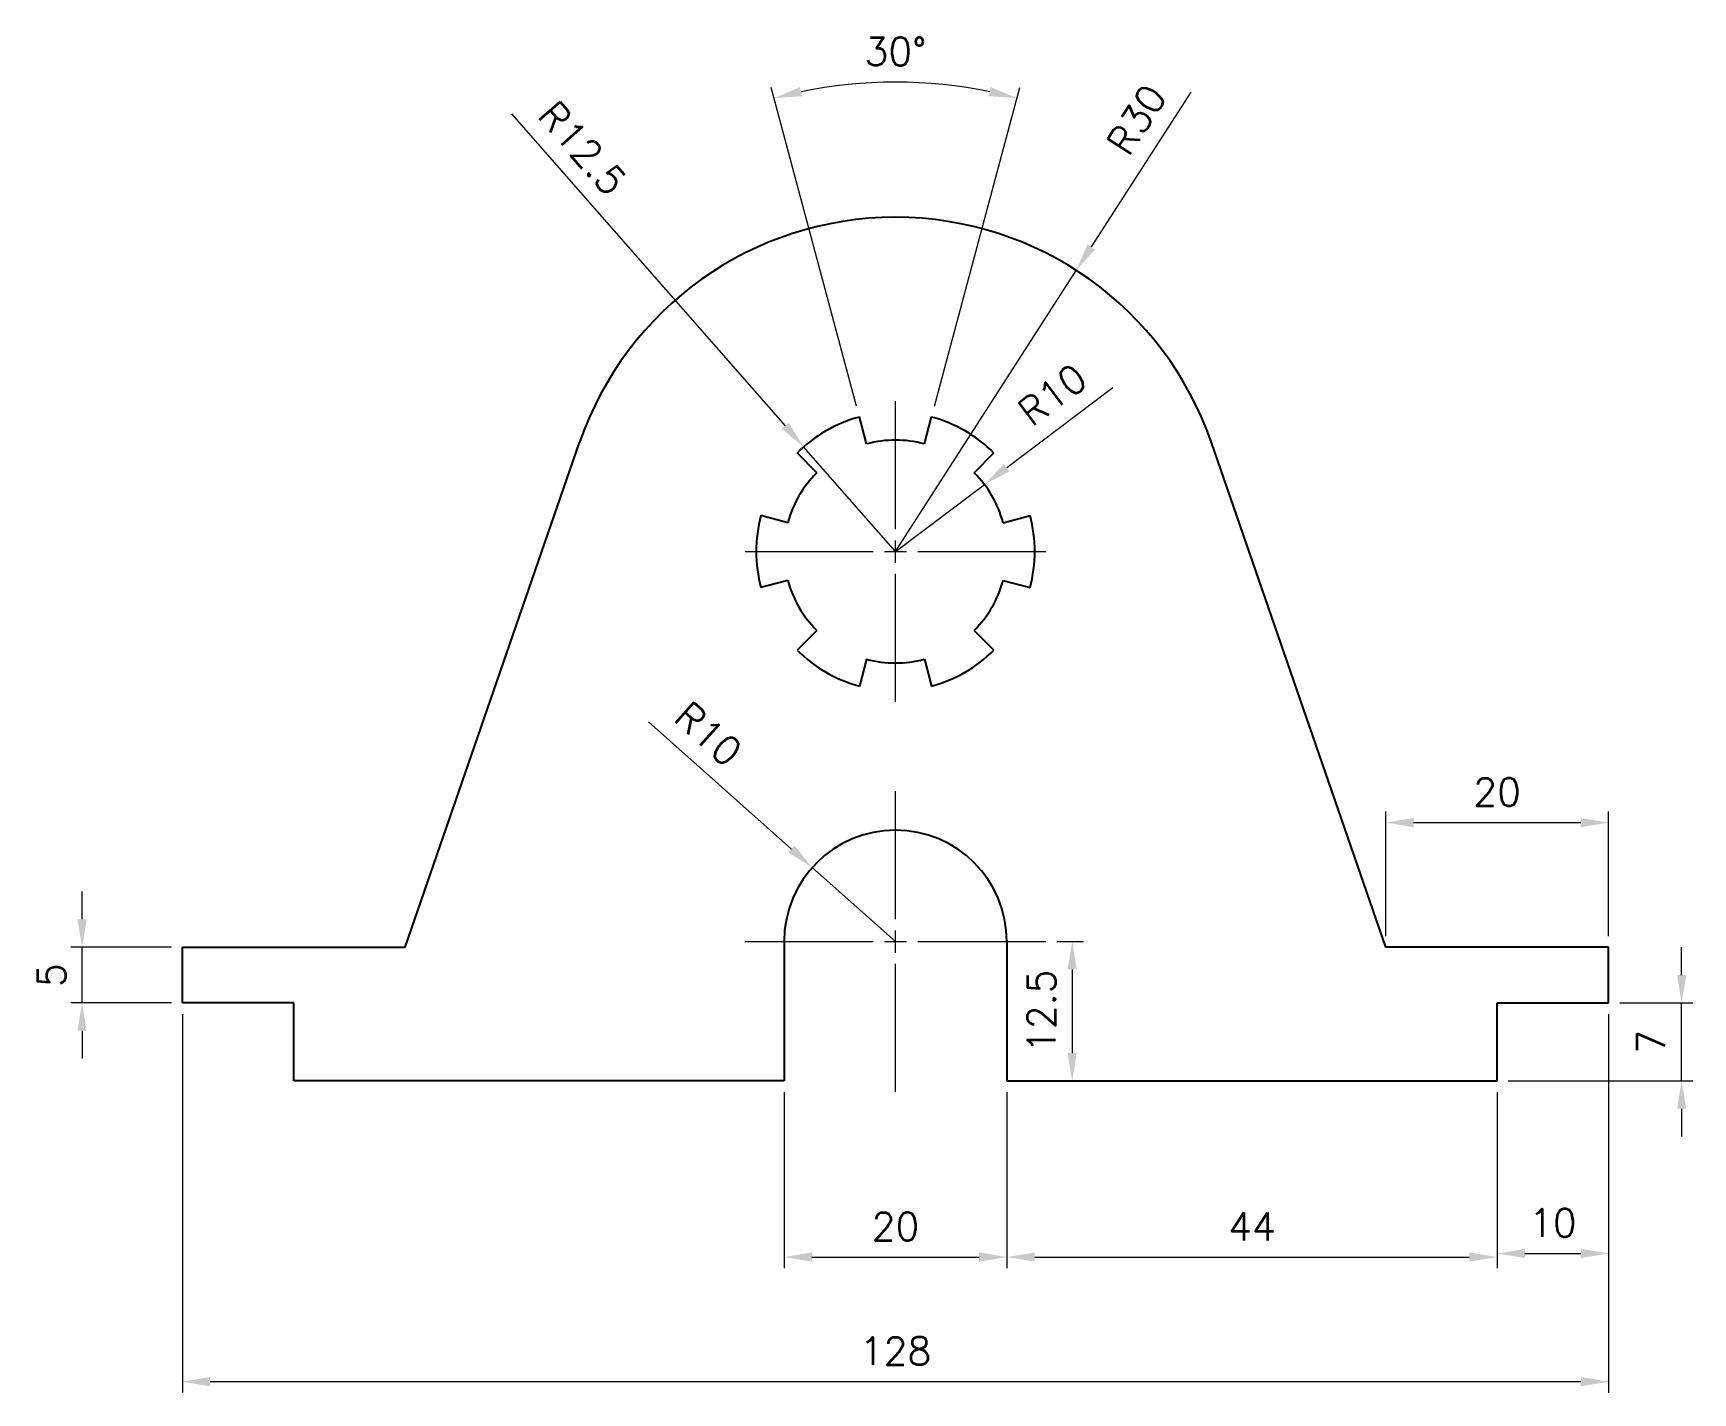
# Model space of a CAD drawing. Header units: millimetres. Extents: x 4027 to 5339, y 1405 to 1709.
# Drawn here: x 4027 to 4176, y 1536 to 1658 of the extents above; entities that cross this region are included whole.
import ezdxf

# ---------------------------------------------------------------- set-up
doc = ezdxf.new("R2010")
doc.units = ezdxf.units.MM
doc.linetypes.add('CENTER', pattern=[50.8, 31.75, -6.35, 6.35, -6.35])
doc.linetypes.add('CENTER2', pattern=[28.575, 19.05, -3.175, 3.175, -3.175])
for name, color, linetype, lineweight in [('CENTRO', 1, 'CENTER', 5), ('CONTORNO 1', 3, 'Continuous', 25), ('COTA', 1, 'Continuous', 13)]:
    doc.layers.add(name, color=color, linetype=linetype, lineweight=lineweight)
doc.styles.add('ROMANS', font='romans.shx')
doc.dimstyles.new('Padrão', dxfattribs={"dimtxt": 2.5, "dimasz": 2.5, "dimexe": 1, "dimexo": 1, "dimgap": 1.5, "dimtad": 1, "dimdsep": 46, "dimtxsty": 'ROMANS', "dimblk1": 'ARCHTICK', "dimblk2": 'OBLIQUE', "dimcen": 2.5, "dimclrd": 1, "dimclre": 1, "dimclrt": 2, "dimadec": 0, "dimazin": 2, "dimtfac": 1, "dimtmove": 0, "dimatfit": 3, "dimfxl": 0, "dimlwd": -1, "dimlwe": -1, "dimarcsym": 0})

msp = doc.modelspace()

# ---------------------------------------------------------------- blocks, each defined once
blk = doc.blocks.new('*U7')
at = {"layer": 'CONTORNO 1'}
for p, q in [((-2.59, -1.21), (-3.24, 1.21)), ((2.59, -1.21), (3.24, 1.21))]:
    blk.add_line(p, q, dxfattribs=at)
blk = doc.blocks.new('*U8')
at = {"layer": 'CONTORNO 1', "color": 0, "linetype": 'ByBlock', "lineweight": -2}
blk.add_blockref('*U7', (4104.44, 1622.31), dxfattribs=at)
for p, rotation in [((4095.03, 1616.88), 59.99999999999999), ((4113.85, 1616.88), 299.9999999999999), ((4095.03, 1606.01), 120), ((4113.85, 1606.01), 240), ((4104.44, 1600.58), 180)]:
    blk.add_blockref('*U7', p, dxfattribs=dict(at, rotation=rotation))
blk = doc.blocks.new('*U9')
at = {"layer": 'CENTRO', "color": 0, "linetype": 'CENTER2'}
for p, q in [((0, 2), (0, 13.5)), ((-13.5, 0), (-2, 0)), ((2, 0), (13.5, 0)), ((0, -13.5), (0, -2))]:
    blk.add_line(p, q, dxfattribs=at)
at = {"layer": 'CENTRO', "color": 0, "linetype": 'Continuous'}
for p, q in [((-1, 0), (1, 0)), ((0, -1), (0, 1))]:
    blk.add_line(p, q, dxfattribs=at)
blk = doc.blocks.new('*U10')
at = {"layer": 'CENTRO', "color": 0, "linetype": 'CENTER2'}
for p, q in [((0, 2), (0, 13.5)), ((-13.5, 0), (-2, 0)), ((2, 0), (13.5, 0)), ((0, -13.5), (0, -2))]:
    blk.add_line(p, q, dxfattribs=at)
at = {"layer": 'CENTRO', "color": 0, "linetype": 'Continuous'}
for p, q in [((-1, 0), (1, 0)), ((0, -1), (0, 1))]:
    blk.add_line(p, q, dxfattribs=at)
blk = doc.blocks.new('*D12')
at = {"layer": 'COTA', "color": 1}
for p, q in [((4040.44, 1569.94), (4040.44, 1535.95)), ((4168.44, 1569.94), (4168.44, 1535.95)), ((4042.94, 1536.95), (4165.94, 1536.95))]:
    blk.add_line(p, q, dxfattribs=at)
for points in [[(4042.94, 1537.37), (4042.94, 1536.53), (4040.44, 1536.95)], [(4165.94, 1537.37), (4165.94, 1536.53), (4168.44, 1536.95)]]:
    blk.add_solid(points, dxfattribs=at)
at = {"layer": 'Defpoints', "color": 0}
for p in [(4040.44, 1570.94), (4168.44, 1570.94), (4168.44, 1536.95)]:
    blk.add_point(p, dxfattribs=at)
at = {"layer": 'COTA', "color": 2, "insert": (4104.44, 1539.7), "char_height": 2.5, "attachment_point": 5, "style": 'ROMANS'}
blk.add_mtext('128', dxfattribs=at)
blk = doc.blocks.new('_ArchTick')
at = {"color": 0, "linetype": 'ByBlock', "const_width": 0.15}
blk.add_lwpolyline([(-0.5, -0.5), (0.5, 0.5)], dxfattribs=at)
blk = doc.blocks.new('_Oblique')
at = {"color": 0, "linetype": 'ByBlock', "lineweight": -2}
blk.add_line((-0.5, -0.5), (0.5, 0.5), dxfattribs=at)
blk = doc.blocks.new('*D13')
at = {"layer": 'COTA', "color": 1}
for p, q in [((4114.44, 1562.94), (4114.44, 1547.13)), ((4158.44, 1562.94), (4158.44, 1547.13)), ((4116.94, 1548.13), (4155.94, 1548.13))]:
    blk.add_line(p, q, dxfattribs=at)
for points in [[(4116.94, 1548.55), (4116.94, 1547.72), (4114.44, 1548.13)], [(4155.94, 1548.55), (4155.94, 1547.72), (4158.44, 1548.13)]]:
    blk.add_solid(points, dxfattribs=at)
at = {"layer": 'Defpoints', "color": 0}
for p in [(4114.44, 1563.94), (4158.44, 1563.94), (4158.44, 1548.13)]:
    blk.add_point(p, dxfattribs=at)
at = {"layer": 'COTA', "color": 2, "insert": (4136.44, 1550.88), "char_height": 2.5, "attachment_point": 5, "style": 'ROMANS'}
blk.add_mtext('44', dxfattribs=at)
blk = doc.blocks.new('*D14')
at = {"layer": 'COTA', "color": 1}
for p, q in [((4094.44, 1562.94), (4094.44, 1547.13)), ((4114.44, 1562.94), (4114.44, 1547.13)), ((4096.94, 1548.13), (4111.94, 1548.13))]:
    blk.add_line(p, q, dxfattribs=at)
for points in [[(4096.94, 1548.55), (4096.94, 1547.72), (4094.44, 1548.13)], [(4111.94, 1548.55), (4111.94, 1547.72), (4114.44, 1548.13)]]:
    blk.add_solid(points, dxfattribs=at)
at = {"layer": 'Defpoints', "color": 0}
for p in [(4094.44, 1563.94), (4114.44, 1563.94), (4114.44, 1548.13)]:
    blk.add_point(p, dxfattribs=at)
at = {"layer": 'COTA', "color": 2, "insert": (4104.44, 1550.88), "char_height": 2.5, "attachment_point": 5, "style": 'ROMANS'}
blk.add_mtext('20', dxfattribs=at)
blk = doc.blocks.new('*D15')
at = {"layer": 'COTA', "color": 1}
for p, q in [((4168.44, 1569.94), (4168.44, 1547.45)), ((4158.44, 1562.94), (4158.44, 1547.45)), ((4160.94, 1548.45), (4165.94, 1548.45))]:
    blk.add_line(p, q, dxfattribs=at)
for points in [[(4160.94, 1548.87), (4160.94, 1548.04), (4158.44, 1548.45)], [(4165.94, 1548.87), (4165.94, 1548.04), (4168.44, 1548.45)]]:
    blk.add_solid(points, dxfattribs=at)
at = {"layer": 'Defpoints', "color": 0}
for p in [(4168.44, 1570.94), (4158.44, 1563.94), (4168.44, 1548.45)]:
    blk.add_point(p, dxfattribs=at)
at = {"layer": 'COTA', "color": 2, "insert": (4163.44, 1551.2), "char_height": 2.5, "attachment_point": 5, "style": 'ROMANS'}
blk.add_mtext('10', dxfattribs=at)
blk = doc.blocks.new('*D16')
at = {"layer": 'COTA', "color": 1}
for p, q in [((4175, 1573.44), (4175, 1575.94)), ((4169.44, 1570.94), (4176, 1570.94)), ((4175, 1563.94), (4175, 1570.94)), ((4159.44, 1563.94), (4176, 1563.94)), ((4175, 1561.44), (4175, 1558.94))]:
    blk.add_line(p, q, dxfattribs=at)
for points in [[(4174.59, 1573.44), (4175.42, 1573.44), (4175, 1570.94)], [(4174.59, 1561.44), (4175.42, 1561.44), (4175, 1563.94)]]:
    blk.add_solid(points, dxfattribs=at)
at = {"layer": 'Defpoints', "color": 0}
for p in [(4168.44, 1570.94), (4175, 1570.94), (4158.44, 1563.94)]:
    blk.add_point(p, dxfattribs=at)
at = {"layer": 'COTA', "color": 2, "insert": (4172.25, 1567.44), "char_height": 2.5, "attachment_point": 5, "rotation": 90, "style": 'ROMANS'}
blk.add_mtext('7', dxfattribs=at)
blk = doc.blocks.new('*D17')
at = {"layer": 'COTA', "color": 1}
for p, q in [((4148.44, 1576.94), (4148.44, 1588.12)), ((4168.44, 1576.94), (4168.44, 1588.12)), ((4150.94, 1587.12), (4165.94, 1587.12))]:
    blk.add_line(p, q, dxfattribs=at)
for points in [[(4150.94, 1587.53), (4150.94, 1586.7), (4148.44, 1587.12)], [(4165.94, 1587.53), (4165.94, 1586.7), (4168.44, 1587.12)]]:
    blk.add_solid(points, dxfattribs=at)
at = {"layer": 'Defpoints', "color": 0}
for p in [(4168.44, 1587.12), (4148.44, 1575.94), (4168.44, 1575.94)]:
    blk.add_point(p, dxfattribs=at)
at = {"layer": 'COTA', "color": 2, "insert": (4158.44, 1589.87), "char_height": 2.5, "attachment_point": 5, "style": 'ROMANS'}
blk.add_mtext('20', dxfattribs=at)
blk = doc.blocks.new('*D18')
at = {"layer": 'COTA', "color": 1}
for p, q in [((4031.43, 1578.44), (4031.43, 1580.94)), ((4039.44, 1575.94), (4030.43, 1575.94)), ((4031.43, 1570.94), (4031.43, 1575.94)), ((4039.44, 1570.94), (4030.43, 1570.94)), ((4031.43, 1568.44), (4031.43, 1565.94))]:
    blk.add_line(p, q, dxfattribs=at)
for points in [[(4031.01, 1578.44), (4031.85, 1578.44), (4031.43, 1575.94)], [(4031.01, 1568.44), (4031.85, 1568.44), (4031.43, 1570.94)]]:
    blk.add_solid(points, dxfattribs=at)
at = {"layer": 'Defpoints', "color": 0}
for p in [(4031.43, 1575.94), (4040.44, 1575.94), (4040.44, 1570.94)]:
    blk.add_point(p, dxfattribs=at)
at = {"layer": 'COTA', "color": 2, "insert": (4028.68, 1573.44), "char_height": 2.5, "attachment_point": 5, "rotation": 90, "style": 'ROMANS'}
blk.add_mtext('5', dxfattribs=at)
blk = doc.blocks.new('*D19')
at = {"layer": 'COTA', "color": 1}
for p, q in [((4118.94, 1576.44), (4121.3, 1576.44)), ((4120.3, 1573.94), (4120.3, 1566.44)), ((4118.94, 1563.94), (4121.3, 1563.94))]:
    blk.add_line(p, q, dxfattribs=at)
for points in [[(4119.88, 1573.94), (4120.71, 1573.94), (4120.3, 1576.44)], [(4119.88, 1566.44), (4120.71, 1566.44), (4120.3, 1563.94)]]:
    blk.add_solid(points, dxfattribs=at)
at = {"layer": 'Defpoints', "color": 0}
for p in [(4117.94, 1576.44), (4117.94, 1563.94), (4120.3, 1563.94)]:
    blk.add_point(p, dxfattribs=at)
at = {"layer": 'COTA', "color": 2, "insert": (4117.55, 1570.19), "char_height": 2.5, "attachment_point": 5, "rotation": 90, "style": 'ROMANS'}
blk.add_mtext('12.5', dxfattribs=at)
blk = doc.blocks.new('*D20')
at = {"layer": 'COTA', "color": 1}
for p, q in [((4100.94, 1624.48), (4093.28, 1653.1)), ((4107.93, 1624.48), (4115.6, 1653.1))]:
    blk.add_line(p, q, dxfattribs=at)
blk.add_arc((4104.44, 1611.44), 42.13, 78.4007, 101.5993, dxfattribs=at)
for points in [[(4096.06, 1652.31), (4095.87, 1653.12), (4093.53, 1652.14)], [(4113, 1653.12), (4112.81, 1652.31), (4115.34, 1652.14)]]:
    blk.add_solid(points, dxfattribs=at)
at = {"layer": 'Defpoints', "color": 0}
for p in [(4108.11, 1653.41), (4101.2, 1623.52), (4107.67, 1623.52), (4101.85, 1621.1), (4107.03, 1621.1)]:
    blk.add_point(p, dxfattribs=at)
at = {"layer": 'COTA', "color": 2, "insert": (4104.44, 1656.32), "char_height": 2.5, "attachment_point": 5, "style": 'ROMANS'}
blk.add_mtext('30°', dxfattribs=at)
blk = doc.blocks.new('*D21')
at = {"layer": 'COTA', "color": 1}
for p, q in [((4082.28, 1596.16), (4095.1, 1584.75)), ((4104.44, 1576.44), (4096.97, 1583.09))]:
    blk.add_line(p, q, dxfattribs=at)
blk.add_solid([(4095.37, 1585.06), (4094.82, 1584.44), (4096.97, 1583.09)], dxfattribs=at)
at = {"layer": 'Defpoints', "color": 0}
for p in [(4096.97, 1583.09), (4104.44, 1576.44)]:
    blk.add_point(p, dxfattribs=at)
at = {"layer": 'COTA', "color": 2, "insert": (4087.63, 1595.08), "char_height": 2.5, "attachment_point": 5, "rotation": 318.3461, "style": 'ROMANS'}
blk.add_mtext('R10', dxfattribs=at)
blk = doc.blocks.new('*D22')
at = {"layer": 'COTA', "color": 1}
for p, q in [((4123.94, 1626.15), (4114.42, 1618.97)), ((4104.44, 1611.44), (4112.42, 1617.47))]:
    blk.add_line(p, q, dxfattribs=at)
blk.add_solid([(4114.17, 1619.3), (4114.67, 1618.64), (4112.42, 1617.47)], dxfattribs=at)
at = {"layer": 'Defpoints', "color": 0}
for p in [(4112.42, 1617.47), (4104.44, 1611.44)]:
    blk.add_point(p, dxfattribs=at)
at = {"layer": 'COTA', "color": 2, "insert": (4118.52, 1625.51), "char_height": 2.5, "attachment_point": 5, "rotation": 37.0167, "style": 'ROMANS'}
blk.add_mtext('R10', dxfattribs=at)
blk = doc.blocks.new('*D23')
at = {"layer": 'COTA', "color": 1}
for p, q in [((4069.98, 1650.72), (4094.55, 1622.72)), ((4104.44, 1611.44), (4096.19, 1620.84))]:
    blk.add_line(p, q, dxfattribs=at)
blk.add_solid([(4094.86, 1623), (4094.23, 1622.45), (4096.19, 1620.84)], dxfattribs=at)
at = {"layer": 'Defpoints', "color": 0}
for p in [(4096.19, 1620.84), (4104.44, 1611.44)]:
    blk.add_point(p, dxfattribs=at)
at = {"layer": 'COTA', "color": 2, "insert": (4076.34, 1647.65), "char_height": 2.5, "attachment_point": 5, "rotation": 311.2595, "style": 'ROMANS'}
blk.add_mtext('R12.5', dxfattribs=at)
blk = doc.blocks.new('*D24')
at = {"layer": 'COTA', "color": 1}
for p, q in [((4130.95, 1652.68), (4122.01, 1638.78)), ((4104.44, 1611.44), (4120.66, 1636.68))]:
    blk.add_line(p, q, dxfattribs=at)
blk.add_solid([(4121.66, 1639.01), (4122.36, 1638.56), (4120.66, 1636.68)], dxfattribs=at)
at = {"layer": 'Defpoints', "color": 0}
for p in [(4120.66, 1636.68), (4104.44, 1611.44)]:
    blk.add_point(p, dxfattribs=at)
at = {"layer": 'COTA', "color": 2, "insert": (4126.08, 1650.2), "char_height": 2.5, "attachment_point": 5, "rotation": 57.2643, "style": 'ROMANS'}
blk.add_mtext('R30', dxfattribs=at)

# ---------------------------------------------------------------- dimensions: what is measured, and where the dimension line sits
at = {"layer": 'COTA'}
dim = msp.add_angular_dim_2l(base=(4108.109, 1653.411), line1=((4107.026, 1621.104), (4107.673, 1623.519)), line2=((4101.849, 1621.104), (4101.202, 1623.519)), dimstyle='Padrão', dxfattribs=at)
dim.commit()
dim.dimension.update_dxf_attribs({"geometry": '*D20', "text_midpoint": (4104.437, 1656.321)})
for center, mpoint, picture, middle in [((4104.437, 1611.445), (4120.66, 1636.68), '*D24', (4128.397, 1648.714)), ((4104.437, 1611.445), (4096.194, 1620.841), '*D23', (4074.269, 1645.833)), ((4104.437, 1576.445), (4096.966, 1583.091), '*D21', (4085.799, 1593.024))]:
    dim = msp.add_radius_dim(center=center, mpoint=mpoint, dimstyle='Padrão', dxfattribs=at)
    dim.commit()
    dim.dimension.update_dxf_attribs({"geometry": picture, "text_midpoint": middle, "dimtype": 164})
dim = msp.add_radius_dim(center=(4104.437, 1611.445), mpoint=(4112.422, 1617.465), dimstyle='Padrão', dxfattribs=at)
dim.commit()
dim.dimension.update_dxf_attribs({"geometry": '*D22', "text_midpoint": (4118.523, 1625.509)})
for base, p1, p2, picture, middle in [((4168.437, 1587.118), (4148.437, 1575.945), (4168.437, 1575.945), '*D17', (4158.437, 1589.868)), ((4168.437, 1536.951), (4040.437, 1570.945), (4168.437, 1570.945), '*D12', (4104.437, 1539.701)), ((4168.437, 1548.454), (4158.437, 1563.945), (4168.437, 1570.945), '*D15', (4163.437, 1551.204)), ((4114.437, 1548.134), (4094.437, 1563.945), (4114.437, 1563.945), '*D14', (4104.437, 1550.884)), ((4158.437, 1548.134), (4114.437, 1563.945), (4158.437, 1563.945), '*D13', (4136.437, 1550.884))]:
    dim = msp.add_linear_dim(base=base, p1=p1, p2=p2, dimstyle='Padrão', dxfattribs=at)
    dim.commit()
    dim.dimension.update_dxf_attribs({"geometry": picture, "text_midpoint": middle})
for base, p1, p2, picture, middle in [((4031.431, 1575.945), (4040.437, 1570.945), (4040.437, 1575.945), '*D18', (4028.681, 1573.445)), ((4120.297, 1563.945), (4117.937, 1576.445), (4117.937, 1563.945), '*D19', (4117.547, 1570.195)), ((4175.002, 1570.945), (4158.437, 1563.945), (4168.437, 1570.945), '*D16', (4172.252, 1567.445))]:
    dim = msp.add_linear_dim(base=base, p1=p1, p2=p2, angle=90, dimstyle='Padrão', dxfattribs=at)
    dim.commit()
    dim.dimension.update_dxf_attribs({"geometry": picture, "text_midpoint": middle})

# ---------------------------------------------------------------- linework, layer by layer
at = {"layer": 'CONTORNO 1'}
for p, q in [((4060.437, 1575.945), (4076.081, 1621.238)), ((4148.437, 1575.945), (4132.794, 1621.238)), ((4094.437, 1576.445), (4094.437, 1563.945)), ((4114.437, 1576.445), (4114.437, 1563.945)), ((4040.437, 1570.945), (4040.437, 1575.945)), ((4040.437, 1575.945), (4060.437, 1575.945)), ((4168.437, 1575.945), (4148.437, 1575.945)), ((4168.437, 1570.945), (4168.437, 1575.945)), ((4050.437, 1570.945), (4040.437, 1570.945)), ((4050.437, 1563.945), (4050.437, 1570.945)), ((4158.437, 1563.945), (4158.437, 1570.945)), ((4158.437, 1570.945), (4168.437, 1570.945)), ((4094.437, 1563.945), (4050.437, 1563.945)), ((4114.437, 1563.945), (4158.437, 1563.945))]:
    msp.add_line(p, q, dxfattribs=at)
for centre, radius, start, end in [((4104.437, 1611.445), 30, 19.054, 160.946), ((4104.437, 1611.445), 12.5, 105, 135), ((4104.437, 1611.445), 12.5, 45, 75), ((4104.437, 1611.445), 10, 75, 105), ((4104.437, 1611.445), 10, 135, 165), ((4104.437, 1611.445), 10, 15, 45), ((4104.437, 1611.445), 12.5, 165, 195), ((4104.437, 1611.445), 12.5, 345, 15), ((4104.437, 1611.445), 10, 195, 225), ((4104.437, 1611.445), 10, 315, 345), ((4104.437, 1611.445), 12.5, 225, 255), ((4104.437, 1611.445), 10, 255, 285), ((4104.437, 1611.445), 12.5, 285, 315), ((4104.437, 1576.445), 10, 0, 180)]:
    msp.add_arc(centre, radius, start, end, dxfattribs=at)

# ---------------------------------------------------------------- block references
at = {"layer": 'CENTRO', "linetype": 'CENTER2'}
for name, p in [('*U9', (4104.437, 1611.445)), ('*U10', (4104.437, 1576.445))]:
    msp.add_blockref(name, p, dxfattribs=at)
at = {"layer": 'CONTORNO 1'}
msp.add_blockref('*U8', (0, 0), dxfattribs=at)

msp.set_redraw_order([(e.dxf.handle, doc.entitydb.next_handle()) for e in msp.query("TEXT MTEXT ATTDEF DIMENSION ARC_DIMENSION")])  # texts and dimensions are drawn at this point

doc.saveas('drawing.dxf')
